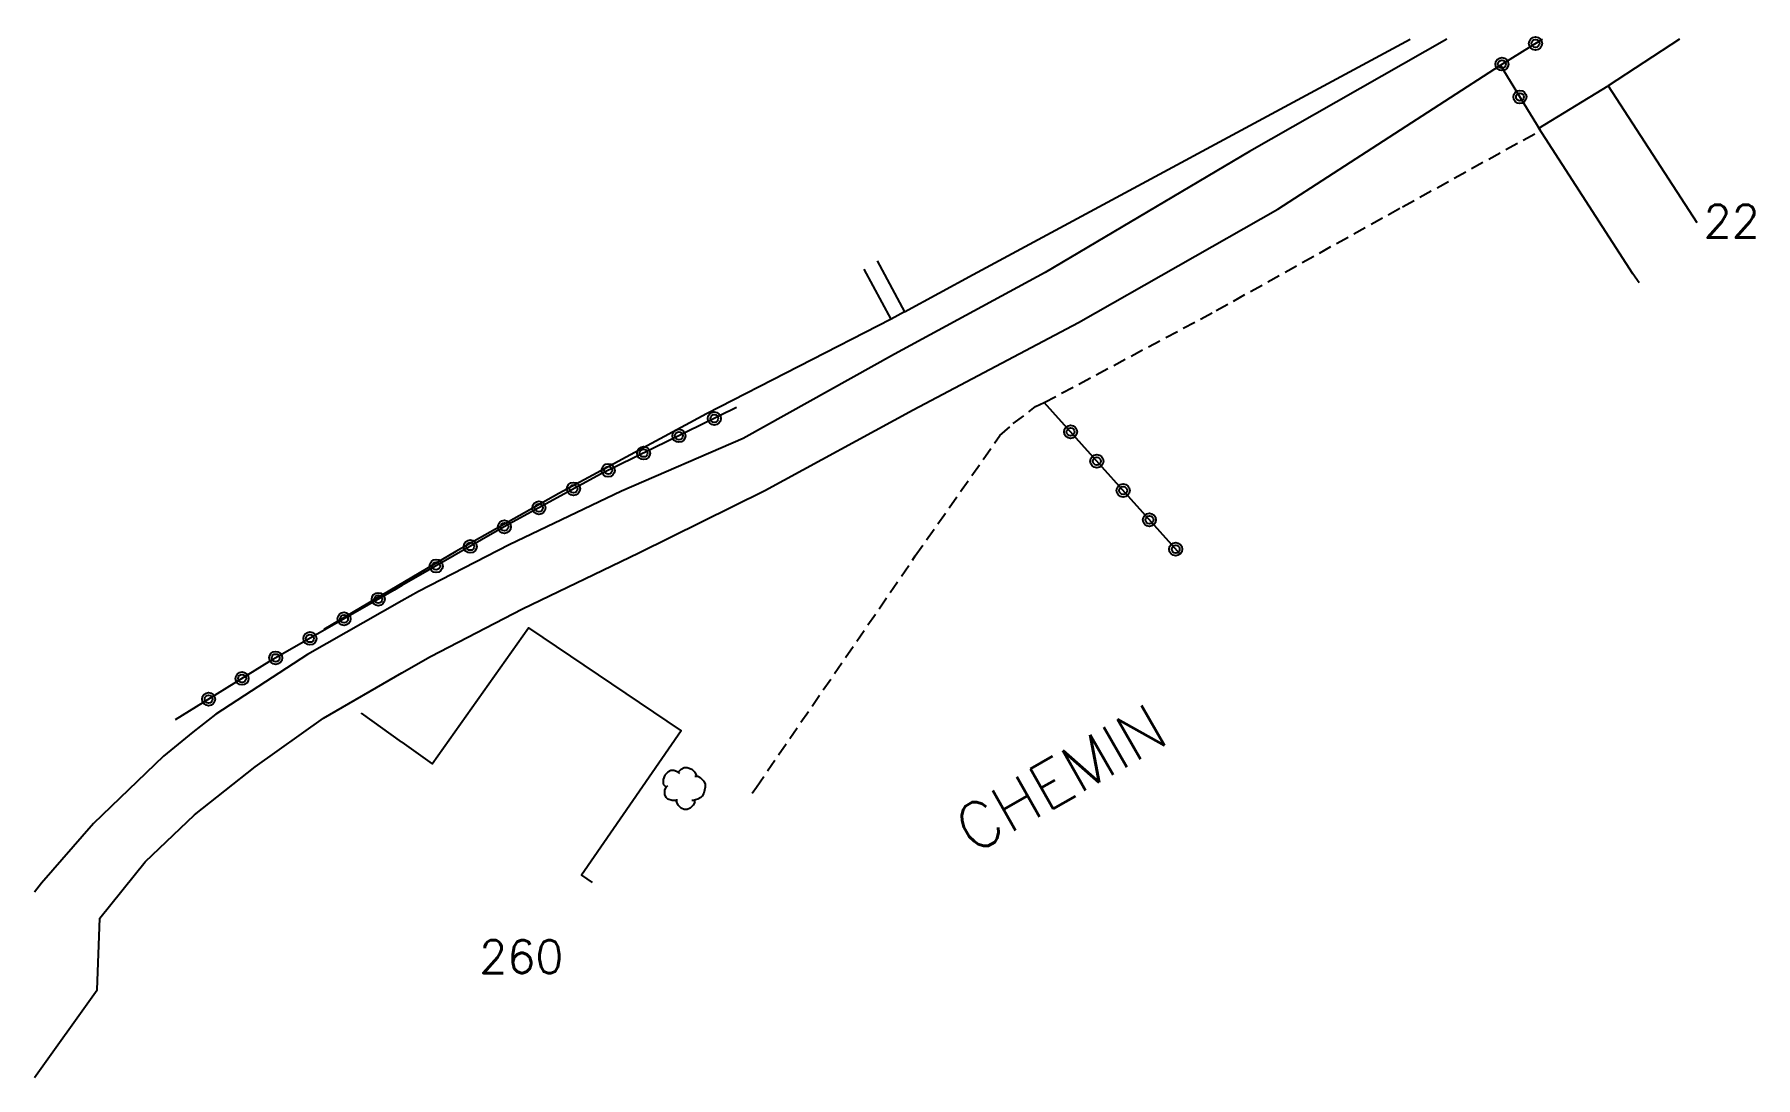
# Model space of a CAD drawing. Header units: millimetres. Extents: x 161000 to 161996, y 121112 to 122000.
# Drawn here: x 161000 to 161065.6, y 121960.4 to 122000.2 of the extents above; entities that cross this region are included whole.
import ezdxf
from ezdxf.enums import TextEntityAlignment as Align

# ---------------------------------------------------------------- set-up
doc = ezdxf.new("R2010")
doc.units = ezdxf.units.MM
doc.linetypes.add('DASHED', pattern=[0.75, 0.5, -0.25])
doc.layers.get('0').update_dxf_attribs({"linetype": 'CONTINUOUS'})
for name, color, linetype in [('W0071', 7, 'CONTINUOUS'), ('W0101', 7, 'CONTINUOUS'), ('W0104', 1, 'CONTINUOUS'), ('W0105', 7, 'CONTINUOUS'), ('W0112', 1, 'DASHED'), ('W0300', 7, 'CONTINUOUS'), ('W0323', 7, 'CONTINUOUS'), ('W0510', 5, 'CONTINUOUS'), ('W0511', 5, 'CONTINUOUS'), ('W0989', 7, 'CONTINUOUS'), ('W0991', 7, 'CONTINUOUS')]:
    doc.layers.add(name, color=color, linetype=linetype)
doc.styles.get("Standard").update_dxf_attribs({"font": 'romans.shx', "width": 0.85})

msp = doc.modelspace()

# ---------------------------------------------------------------- texts
at = {"layer": 'W0989'}
msp.add_text('CHEMIN', height=1.75, rotation=29.6662, dxfattribs=at).set_placement((161035.306, 121969.688), align=Align.MIDDLE_LEFT)
at = {"layer": 'W0991'}
for s, p in [('22', (161064.647, 121993.063)), ('260', (161018.546, 121965.042))]:
    msp.add_text(s, height=1.25, dxfattribs=at).set_placement(p, align=Align.MIDDLE_CENTER)

# ---------------------------------------------------------------- blocks, each defined once
blk = doc.blocks.new('T300')
for p, q in [((-0.571, 0.686), (-0.686, 0.629)), ((-0.457, 0.686), (-0.571, 0.686)), ((-0.286, 0.629), (-0.457, 0.686)), ((-0.286, 0.629), (-0.171, 0.743)), ((-0.171, 0.743), (-0.057, 0.8)), ((-0.057, 0.8), (0.057, 0.8)), ((0.057, 0.8), (0.229, 0.743)), ((0.229, 0.743), (0.343, 0.629)), ((-0.8, 0.514), (-0.857, 0.343)), ((-0.857, 0.343), (-0.857, 0.171)), ((-0.857, 0.171), (-0.743, 0.057)), ((-0.686, 0.629), (-0.8, 0.514)), ((-0.8, -0.057), (-0.743, 0.057)), ((-0.743, 0.057), (-0.686, 0.114)), ((-0.229, 0.571), (-0.286, 0.629)), ((0.343, 0.629), (0.4, 0.514)), ((0.457, 0.457), (0.343, 0.457)), ((0.4, 0.514), (0.4, 0.457)), ((0.571, 0.4), (0.457, 0.457)), ((0.571, 0.4), (0.686, 0.286)), ((0.686, 0.286), (0.743, 0.171)), ((0.743, 0.057), (0.686, -0.171)), ((0.743, 0.171), (0.743, 0.057)), ((-0.8, -0.171), (-0.8, -0.057)), ((-0.8, -0.229), (-0.8, -0.171)), ((-0.743, -0.343), (-0.8, -0.229)), ((-0.686, -0.4), (-0.743, -0.343)), ((-0.514, -0.457), (-0.686, -0.4)), ((-0.4, -0.457), (-0.514, -0.457)), ((-0.4, -0.457), (-0.343, -0.457)), ((-0.343, -0.457), (-0.343, -0.4)), ((-0.343, -0.514), (-0.343, -0.457)), ((-0.286, -0.629), (-0.343, -0.514)), ((-0.171, -0.743), (-0.286, -0.629)), ((0.286, -0.457), (0.229, -0.457)), ((0.286, -0.629), (0.229, -0.686)), ((0.457, -0.4), (0.286, -0.457)), ((0.343, -0.514), (0.286, -0.629)), ((0.343, -0.514), (0.343, -0.457)), ((0.571, -0.343), (0.457, -0.4)), ((0.629, -0.286), (0.571, -0.343)), ((0.686, -0.171), (0.629, -0.286)), ((-0.057, -0.8), (-0.171, -0.743)), ((0.057, -0.8), (-0.057, -0.8)), ((0.171, -0.743), (0.057, -0.8)), ((0.229, -0.686), (0.171, -0.743))]:
    blk.add_line(p, q)
blk = doc.blocks.new('t323o')
at = {"color": 0, "linetype": 'Continuous'}
for radius in [0.25, 0.15]:
    blk.add_circle((0, 0), radius, dxfattribs=at)

# ---------------------------------------------------------------- linework, layer by layer
at = {"layer": 'W0071'}
for points in [[(161053.799, 122000), (161046.287, 121995.714), (161038.493, 121991.112), (161032.76, 121987.997), (161026.996, 121984.784), (161022.362, 121982.783), (161018.078, 121980.734), (161014.626, 121978.951), (161014, 121978.595)], [(161057.422, 121999.988), (161057.443, 122000)], [(161014, 121975.855), (161015.082, 121976.477), (161018.588, 121978.294), (161023.021, 121980.431), (161027.823, 121982.8), (161033.467, 121985.876), (161039.765, 121989.201), (161047.363, 121993.524), (161055.836, 121999.014)], [(161014, 121978.595), (161010.407, 121976.555), (161006.905, 121974.284), (161006.033, 121973.598), (161004.917, 121972.682), (161002.251, 121970.116), (161000.27, 121967.838), (161000, 121967.506)], [(161000, 121960.436), (161002.396, 121963.784), (161002.487, 121966.509), (161004.219, 121968.652), (161006.101, 121970.442), (161008.408, 121972.277), (161011.006, 121974.134), (161014, 121975.855)]]:
    msp.add_lwpolyline(points, dxfattribs=at)
at = {"layer": 'W0101'}
for points in [[(161062.66, 122000), (161059.943, 121998.22), (161063.319, 121993.008)], [(161014, 121973.214), (161015.145, 121972.391), (161018.813, 121977.568), (161024.634, 121973.651), (161020.844, 121968.149), (161021.238, 121967.867)], [(161014, 121973.214), (161012.464, 121974.318), (161012.464, 121974.318)]]:
    msp.add_lwpolyline(points, dxfattribs=at)
at = {"layer": 'W0104'}
msp.add_lwpolyline([(161061.128, 121990.71), (161060.879, 121991.06), (161057.308, 121996.611), (161059.943, 121998.22)], dxfattribs=at)
at = {"layer": 'W0105'}
msp.add_lwpolyline([(161032.102, 121991.559), (161033.141, 121989.612), (161032.629, 121989.327), (161031.604, 121991.234)], dxfattribs=at)
at = {"layer": 'W0112'}
msp.add_lwpolyline([(161027.342, 121971.268), (161027.498, 121971.5), (161033.553, 121980.308), (161036.775, 121984.893), (161037.284, 121985.351), (161038.135, 121985.998), (161038.463, 121986.153), (161045.015, 121989.658), (161052.111, 121993.616), (161057.368, 121996.518)], dxfattribs=at)
at = {"layer": 'W0323'}
for points in [[(161057.368, 121996.518), (161055.836, 121999.014), (161057.422, 121999.988)], [(161026.738, 121985.96), (161021.589, 121983.441), (161018.076, 121981.521), (161014, 121979.179)], [(161043.657, 121980.361), (161038.466, 121986.154)], [(161014, 121979.179), (161013.703, 121979.008), (161008.924, 121976.271), (161005.359, 121974.065)]]:
    msp.add_lwpolyline(points, dxfattribs=at)
at = {"layer": 'W0510'}
msp.add_lwpolyline([(161033.141, 121989.612), (161035.752, 121991.032), (161052.399, 122000)], dxfattribs=at)
at = {"layer": 'W0511'}
msp.add_lwpolyline([(161032.629, 121989.327), (161025.599, 121985.726), (161019.978, 121982.692), (161016.05, 121980.478), (161011.024, 121977.513)], dxfattribs=at)

# ---------------------------------------------------------------- block references
at = {"layer": 'W0300'}
msp.add_blockref('T300', (161024.807, 121971.447), dxfattribs=at)
at = {"layer": 'W0323'}
for p, rotation in [((161057.175, 121999.836), 31.55506684176656), ((161055.897, 121999.051), 31.55506684176656), ((161056.583, 121997.796), 121.5408554314808), ((161025.897, 121985.548), 206.0688607633149), ((161039.467, 121985.037), 131.8623638937732), ((161024.549, 121984.889), 206.0688607633149), ((161023.202, 121984.23), 206.0688607633149), ((161040.468, 121983.92), 131.8623638937732), ((161021.855, 121983.571), 206.0688607633149), ((161020.532, 121982.863), 208.6584317207294), ((161041.469, 121982.803), 131.8623638937732), ((161019.216, 121982.144), 208.6584317207294), ((161042.47, 121981.685), 131.8623638937732), ((161017.902, 121981.421), 209.8809396203991), ((161016.601, 121980.674), 209.8809396203991), ((161043.471, 121980.568), 131.8623638937732), ((161015.301, 121979.926), 209.8809396203991), ((161013.096, 121978.66), 209.8003691857275), ((161011.794, 121977.915), 209.8003691857275), ((161010.493, 121977.169), 209.8003691857275), ((161009.191, 121976.424), 209.8003691857275), ((161007.91, 121975.644), 211.7489663870153), ((161006.635, 121974.854), 211.7489663870153)]:
    msp.add_blockref('t323o', p, dxfattribs=dict(at, rotation=rotation))

msp.set_redraw_order([(e.dxf.handle, doc.entitydb.next_handle()) for e in msp.query("TEXT MTEXT ATTDEF DIMENSION ARC_DIMENSION")])  # texts and dimensions are drawn at this point

doc.saveas('drawing.dxf')
